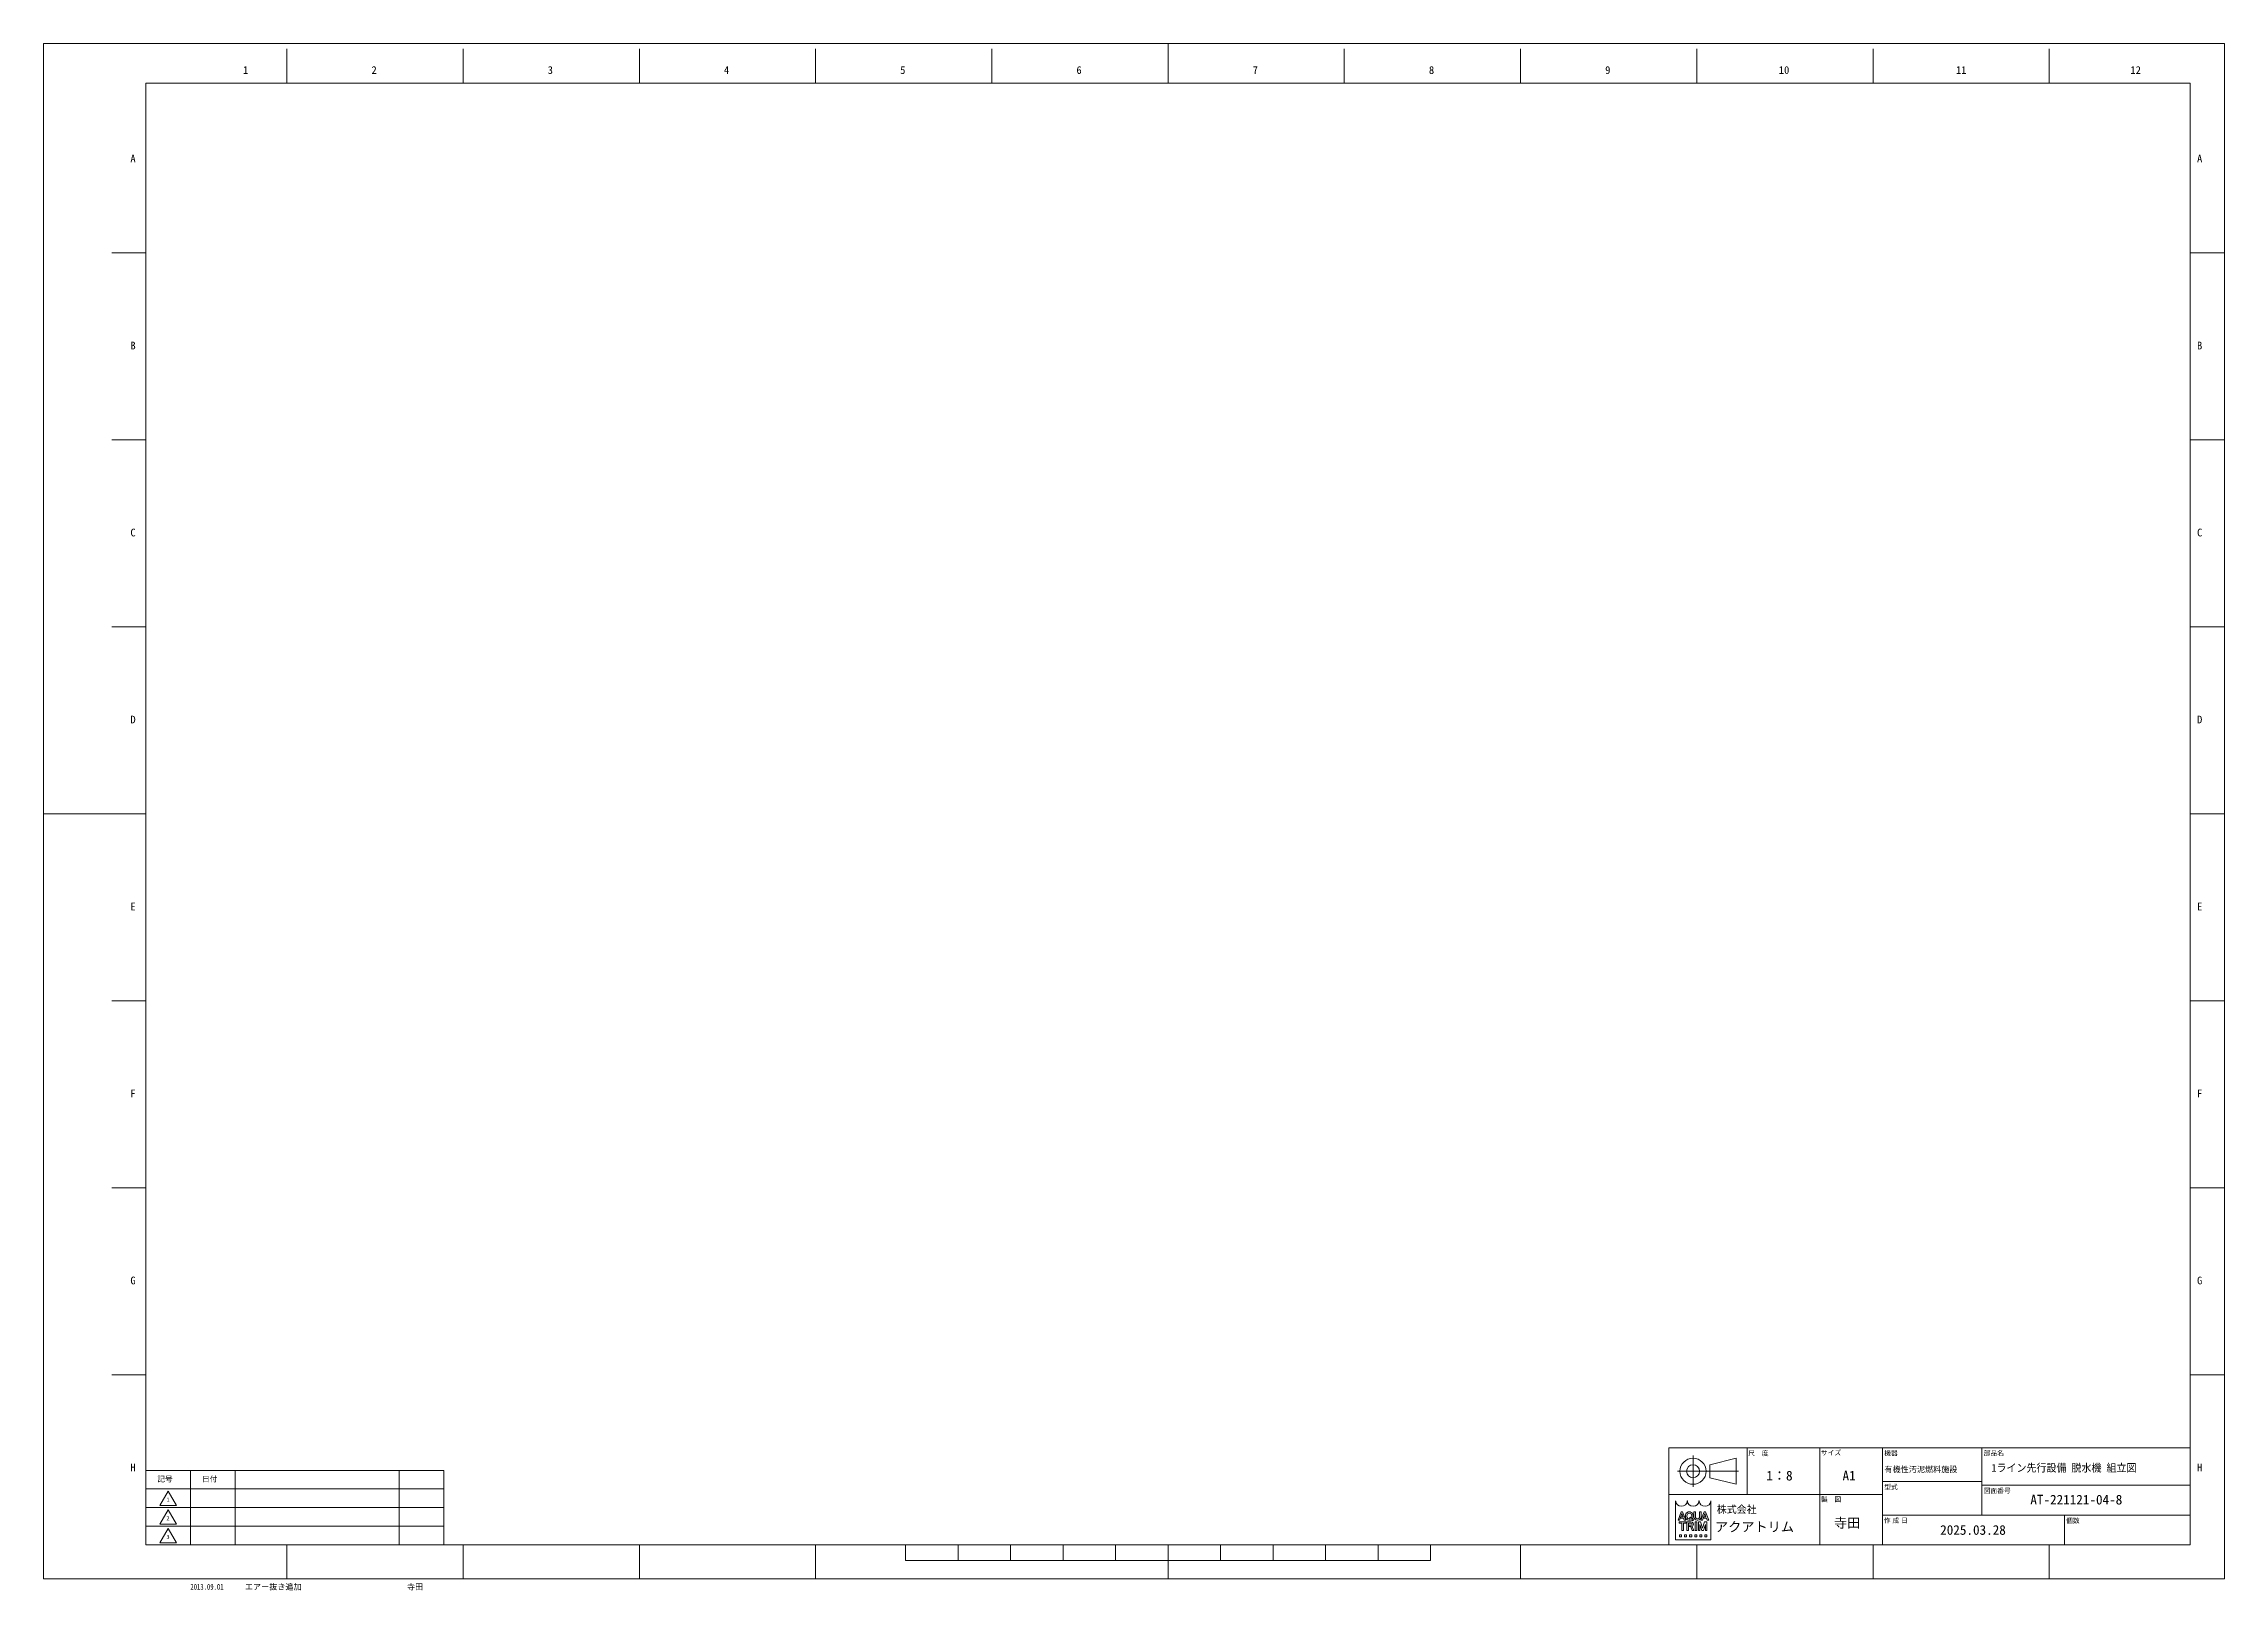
# Model space of a CAD drawing. Units: millimetres at full size. Extents: x -32787 to 32787, y -11878 to 14562.
# Drawn here: x 17431 to 24056, y -11446 to -6748 of the extents above; entities that cross this region are included whole.
import ezdxf
from ezdxf.enums import TextEntityAlignment as Align

# ---------------------------------------------------------------- set-up
doc = ezdxf.new("R2010")
doc.units = ezdxf.units.MM
doc.header["$LTSCALE"] = 9.6
doc.layers.add('0-0_90_FRAME', color=2, linetype='Continuous', lineweight=9)
doc.layers.add('0-1_91_BLANK', color=6, linetype='Continuous', lineweight=9)
doc.styles.add('ＭＳ ゴシック', font='')
doc.styles.add('ＭＳ Ｐゴシック', font='')
doc.styles.get('ＭＳ ゴシック').set_extended_font_data('MS Gothic')
doc.styles.get('ＭＳ Ｐゴシック').set_extended_font_data('MS PGothic')

msp = doc.modelspace()

# ---------------------------------------------------------------- texts
at = {"layer": '0-0_90_FRAME', "color": 134}
for s, height, style, p in [('1', 23.46, 'ＭＳ ゴシック', (18036.263, -6846.694)), ('2', 23.46, 'ＭＳ ゴシック', (18426.652, -6846.694)), ('3', 23.46, 'ＭＳ ゴシック', (18962.12, -6846.694)), ('4', 23.46, 'ＭＳ ゴシック', (19497.587, -6846.694)), ('5', 23.46, 'ＭＳ ゴシック', (20033.054, -6846.694)), ('6', 23.46, 'ＭＳ ゴシック', (20568.521, -6846.694)), ('7', 23.46, 'ＭＳ ゴシック', (21103.988, -6846.694)), ('8', 23.46, 'ＭＳ ゴシック', (21639.456, -6846.694)), ('9', 23.46, 'ＭＳ ゴシック', (22174.923, -6846.694)), ('10', 23.46, 'ＭＳ ゴシック', (22702.39, -6846.694)), ('11', 23.46, 'ＭＳ ゴシック', (23240.524, -6846.694)), ('12', 23.46, 'ＭＳ ゴシック', (23770.658, -6846.694)), ('A', 23.46, 'ＭＳ ゴシック', (17694.241, -7115.642)), ('A', 23.46, 'ＭＳ ゴシック', (23973.108, -7115.642)), ('B', 23.46, 'ＭＳ ゴシック', (17694.241, -7683.619)), ('B', 23.46, 'ＭＳ ゴシック', (23973.108, -7683.619)), ('C', 23.46, 'ＭＳ ゴシック', (17694.241, -8251.597)), ('C', 23.46, 'ＭＳ ゴシック', (23973.108, -8251.597)), ('D', 23.46, 'ＭＳ ゴシック', (17694.241, -8819.575)), ('D', 23.46, 'ＭＳ ゴシック', (23973.108, -8819.575)), ('E', 23.46, 'ＭＳ ゴシック', (17694.241, -9387.553)), ('E', 23.46, 'ＭＳ ゴシック', (23973.108, -9387.553)), ('F', 23.46, 'ＭＳ ゴシック', (17694.241, -9955.53)), ('F', 23.46, 'ＭＳ ゴシック', (23973.108, -9955.53)), ('G', 23.46, 'ＭＳ ゴシック', (17694.241, -10523.508)), ('G', 23.46, 'ＭＳ ゴシック', (23973.108, -10523.508)), ('H', 23.46, 'ＭＳ ゴシック', (17694.241, -11091.486)), ('尺\u3000度', 14.66, 'ＭＳ Ｐゴシック', (22609.682, -11041.322)), ('サイズ', 14.66, 'ＭＳ Ｐゴシック', (22830.31, -11039.83)), ('機器', 14.66, 'ＭＳ Ｐゴシック', (23022.787, -11040.991)), ('部品名', 14.66, 'ＭＳ Ｐゴシック', (23324.883, -11040.991)), ('H', 23.46, 'ＭＳ ゴシック', (23973.108, -11091.486)), ('記号', 16.59, 'ＭＳ Ｐゴシック', (17776.321, -11121.093)), ('日付', 16.59, 'ＭＳ Ｐゴシック', (17912.092, -11121.093)), ('1：8', 29.33, 'ＭＳ ゴシック', (22664.428, -11121.09)), ('A1', 29.33, 'ＭＳ ゴシック', (22896.047, -11121.09)), ('型式', 14.66, 'ＭＳ Ｐゴシック', (23022.787, -11143.82)), ('有機性汚泥燃料施設', 17.6, 'ＭＳ ゴシック', (23023.442, -11092.76)), ('1', 12.44, 'ＭＳ ゴシック', (17803.722, -11180.407)), ('製\u3000図', 14.66, 'ＭＳ Ｐゴシック', (22830.31, -11181.258)), ('図面番号', 14.66, 'ＭＳ Ｐゴシック', (23324.883, -11155.134)), ('AT-221121-04-8', 29.33, 'ＭＳ ゴシック', (23466.604, -11193.982)), ('2', 12.44, 'ＭＳ ゴシック', (17803.722, -11236.979)), ('寺田', 29.33, 'ＭＳ ゴシック', (22870.057, -11264.535)), ('作 成 日', 14.66, 'ＭＳ Ｐゴシック', (23021.407, -11245.409)), ('2025.03.28', 29.33, 'ＭＳ ゴシック', (23192.693, -11286.052)), ('個数', 14.66, 'ＭＳ Ｐゴシック', (23575.186, -11245.962)), ('3', 12.44, 'ＭＳ ゴシック', (17803.722, -11293.55))]:
    msp.add_text(s, height=height, dxfattribs=dict(at, style=style)).set_placement(p, align=Align.BOTTOM_LEFT)
at = {"layer": '0-0_90_FRAME', "color": 134, "style": 'ＭＳ ゴシック', "width": 0.95}
msp.add_text('1ライン先行設備 脱水機 組立図', height=23.46, dxfattribs=at).set_placement((23348.549, -11092.76), align=Align.BOTTOM_LEFT)
at = {"layer": '0-0_90_FRAME', "style": 'ＭＳ ゴシック'}
for s, height, p in [('株式会社', 22.17, (22514.026, -11217.908)), ('アクアトリム', 29.33, (22508.456, -11276.65))]:
    msp.add_text(s, height=height, dxfattribs=at).set_placement(p, align=Align.BOTTOM_LEFT)
at = {"layer": '0-0_90_FRAME', "color": 3, "style": 'ＭＳ ゴシック', "width": 0.7}
msp.add_text('2013.09.01', height=17.6, dxfattribs=at).set_placement((17876.588, -11449.409), align=Align.BOTTOM_LEFT)
at = {"layer": '0-0_90_FRAME', "color": 3, "style": 'ＭＳ ゴシック'}
for s, p in [('エアー抜き追加', (18042.037, -11449.409)), ('寺田', (18534.519, -11449.409))]:
    msp.add_text(s, height=17.6, dxfattribs=at).set_placement(p, align=Align.BOTTOM_LEFT)

# ---------------------------------------------------------------- linework, layer by layer
at = {"layer": '0-0_90_FRAME', "color": 6}
for p, q in [((20846.922, -6747.653), (20846.922, -6867.348)), ((17430.582, -9087.564), (17741.349, -9087.564)), ((24056.189, -9087.564), (23952.494, -9087.564)), ((20049.264, -11355.639), (20049.264, -11307.779)), ((20208.796, -11355.639), (20208.796, -11307.779)), ((20368.327, -11355.639), (20368.327, -11307.779)), ((20527.859, -11355.639), (20527.859, -11307.779)), ((20687.39, -11355.639), (20687.39, -11307.779)), ((20846.922, -11411.011), (20846.922, -11307.779)), ((21006.453, -11355.639), (21006.453, -11307.779)), ((21165.984, -11355.639), (21165.984, -11307.779)), ((21325.516, -11355.639), (21325.516, -11307.779)), ((21485.047, -11355.639), (21485.047, -11307.779)), ((21644.579, -11355.639), (21644.579, -11307.779)), ((20049.264, -11355.639), (21644.579, -11355.639))]:
    msp.add_line(p, q, dxfattribs=at)
at = {"layer": '0-0_90_FRAME'}
for p, q in [((18169.585, -6867.348), (18169.585, -6763.653)), ((18705.053, -6867.348), (18705.053, -6763.653)), ((19240.52, -6867.348), (19240.52, -6763.653)), ((19775.987, -6867.348), (19775.987, -6763.653)), ((20311.454, -6867.348), (20311.454, -6763.653)), ((21382.389, -6867.348), (21382.389, -6763.653)), ((21917.856, -6867.348), (21917.856, -6763.653)), ((22453.323, -6867.348), (22453.323, -6763.653)), ((22988.79, -6867.348), (22988.79, -6763.653)), ((23524.258, -6867.348), (23524.258, -6763.653)), ((17741.349, -7383.63), (17637.654, -7383.63)), ((24056.189, -7383.63), (23952.494, -7383.63)), ((17741.349, -7951.608), (17637.654, -7951.608)), ((24056.189, -7951.608), (23952.494, -7951.608)), ((17741.349, -8519.586), (17637.654, -8519.586)), ((24056.189, -8519.586), (23952.494, -8519.586)), ((17741.349, -9655.541), (17637.654, -9655.541)), ((24056.189, -9655.541), (23952.494, -9655.541)), ((17741.349, -10223.519), (17637.654, -10223.519)), ((24056.189, -10223.519), (23952.494, -10223.519)), ((17741.349, -10791.497), (17637.654, -10791.497)), ((24056.189, -10791.497), (23952.494, -10791.497)), ((22396.252, -11233.231), (22396.252, -11233.109)), ((22396.252, -11233.231), (22400.851, -11233.231)), ((22399.576, -11238.355), (22420.581, -11238.355)), ((22399.576, -11238.355), (22399.576, -11241.941)), ((22399.576, -11241.941), (22407.261, -11241.941)), ((22400.851, -11233.231), (22408.036, -11213.055)), ((22403.358, -11226.478), (22404.745, -11222.585)), ((22403.358, -11226.478), (22412.816, -11226.478)), ((22404.745, -11222.585), (22411.429, -11222.585)), ((22405.912, -11207.616), (22410.16, -11207.616)), ((22407.773, -11263.971), (22407.773, -11242.453)), ((22411.429, -11222.585), (22408.036, -11213.055)), ((22412.384, -11263.971), (22412.384, -11242.453)), ((22415.22, -11233.231), (22412.816, -11226.478)), ((22412.896, -11241.941), (22420.581, -11241.941)), ((22419.819, -11233.231), (22415.22, -11233.231)), ((22418.727, -11218.887), (22418.727, -11221.96)), ((22420.581, -11238.355), (22420.581, -11241.941)), ((22422.996, -11219.188), (22422.996, -11221.647)), ((22423.501, -11238.355), (22423.501, -11263.971)), ((22423.501, -11238.355), (22435.284, -11238.355)), ((22428.266, -11248.245), (22435.899, -11248.245)), ((22428.266, -11251.832), (22428.266, -11248.245)), ((22428.266, -11251.832), (22433.296, -11251.832)), ((22431.503, -11226.44), (22433.772, -11224.03)), ((22431.503, -11226.44), (22433.595, -11228.476)), ((22433.772, -11224.03), (22443.261, -11231.849)), ((22435.197, -11253.116), (22439.097, -11263.971)), ((22436.507, -11226.163), (22439.809, -11228.883)), ((22436.734, -11231.531), (22440.296, -11234.998)), ((22438.023, -11219.188), (22438.023, -11221.647)), ((22439.652, -11252.956), (22444.067, -11263.766)), ((22440.296, -11234.998), (22443.261, -11231.849)), ((22442.293, -11218.887), (22442.293, -11221.96)), ((22444.661, -11222.887), (22444.661, -11207.616)), ((22449.272, -11207.616), (22444.661, -11207.616)), ((22447.952, -11238.355), (22453.587, -11238.355)), ((22447.952, -11238.355), (22447.952, -11241.941)), ((22447.952, -11263.971), (22447.952, -11260.384)), ((22448.464, -11259.872), (22448.464, -11242.453)), ((22449.272, -11221.96), (22449.272, -11207.616)), ((22453.075, -11259.872), (22453.075, -11242.453)), ((22453.587, -11238.355), (22453.587, -11241.941)), ((22453.587, -11263.971), (22453.587, -11260.384)), ((22456.189, -11233.231), (22454.652, -11233.231)), ((22458.203, -11238.355), (22458.203, -11263.971)), ((22458.203, -11238.355), (22464.894, -11238.355)), ((22462.814, -11263.971), (22462.81, -11246.039)), ((22468.706, -11263.971), (22462.81, -11246.039)), ((22471.011, -11256.959), (22464.894, -11238.355)), ((22465.919, -11233.109), (22475.579, -11207.616)), ((22465.919, -11233.231), (22465.919, -11233.109)), ((22465.919, -11233.231), (22465.919, -11233.109)), ((22465.919, -11233.231), (22470.518, -11233.231)), ((22466.179, -11222.887), (22466.179, -11207.616)), ((22470.518, -11233.231), (22477.702, -11213.055)), ((22471.011, -11256.959), (22477.128, -11238.355)), ((22473.025, -11226.478), (22474.411, -11222.585)), ((22473.025, -11226.478), (22482.482, -11226.478)), ((22473.317, -11263.971), (22479.212, -11246.039)), ((22475.579, -11207.616), (22479.826, -11207.616)), ((22483.823, -11238.355), (22477.128, -11238.355)), ((22489.486, -11233.109), (22479.826, -11207.616)), ((22484.887, -11233.231), (22482.482, -11226.478)), ((22489.486, -11233.231), (22484.887, -11233.231)), ((22489.486, -11233.231), (22489.486, -11233.109)), ((18169.585, -11411.011), (18169.585, -11307.779)), ((18705.053, -11411.011), (18705.053, -11307.779)), ((19240.52, -11411.011), (19240.52, -11307.779)), ((19775.987, -11411.011), (19775.987, -11307.779)), ((21917.856, -11411.011), (21917.856, -11307.779)), ((22400.859, -11277.386), (22400.859, -11283.534)), ((22407.773, -11263.971), (22412.384, -11263.971)), ((22416.229, -11277.386), (22416.229, -11283.534)), ((22423.501, -11263.971), (22428.112, -11263.971)), ((22431.598, -11277.386), (22431.598, -11283.534)), ((22439.097, -11263.971), (22444.067, -11263.971)), ((22444.067, -11263.766), (22444.067, -11263.971)), ((22446.968, -11277.386), (22446.968, -11283.534)), ((22447.952, -11263.971), (22453.587, -11263.971)), ((22453.323, -11411.011), (22453.323, -11307.779)), ((22458.203, -11263.971), (22462.814, -11263.971)), ((22462.337, -11277.386), (22462.337, -11283.534)), ((22468.706, -11263.971), (22473.317, -11263.971)), ((22483.855, -11277.386), (22483.855, -11283.534)), ((22988.79, -11411.011), (22988.79, -11307.779)), ((23524.258, -11411.011), (23524.258, -11307.779))]:
    msp.add_line(p, q, dxfattribs=at)
at = {"layer": '0-0_90_FRAME', "color": 134}
for p, q in [((22441.754, -11131.842), (22441.754, -11036.802)), ((22606.094, -11155.036), (22606.094, -11013.608)), ((22826.722, -11307.779), (22826.722, -11013.608)), ((23017.351, -11307.779), (23017.351, -11013.608)), ((23319.446, -11013.608), (23319.446, -11217.265)), ((17877.121, -11307.779), (17877.121, -11081.493)), ((18012.892, -11307.779), (18012.892, -11081.493)), ((18510.721, -11307.779), (18510.721, -11081.493)), ((22394.234, -11084.322), (22580.354, -11084.322)), ((23017.351, -11115.436), (23319.446, -11115.436)), ((23319.446, -11126.751), (23952.494, -11126.751)), ((17741.349, -11138.065), (18646.492, -11138.065)), ((17741.349, -11194.636), (18646.492, -11194.636)), ((23017.351, -11155.036), (22368.494, -11155.036)), ((17741.349, -11251.208), (18646.492, -11251.208)), ((23017.351, -11217.265), (23952.494, -11217.265)), ((23570.436, -11217.265), (23570.436, -11307.779))]:
    msp.add_line(p, q, dxfattribs=at)
at = {"layer": '0-0_90_FRAME', "color": 6}
msp.add_lwpolyline([(17741.349, -11307.779), (23952.494, -11307.779), (23952.494, -6867.348), (17741.349, -6867.348)], close=True, dxfattribs=at)
at = {"layer": '0-0_90_FRAME', "color": 134}
for points in [[(22368.494, -11307.779), (23952.494, -11307.779), (23952.494, -11013.608), (22368.494, -11013.608)], [(22493.234, -11064.522), (22572.434, -11044.722), (22572.434, -11123.922), (22493.234, -11104.122)], [(17741.349, -11307.779), (18646.492, -11307.779), (18646.492, -11081.493), (17741.349, -11081.493)], [(17783.778, -11188.628), (17809.235, -11144.535), (17834.692, -11188.628)], [(17783.778, -11245.199), (17809.235, -11201.106), (17834.692, -11245.199)], [(17783.778, -11301.771), (17809.235, -11257.678), (17834.692, -11301.771)]]:
    msp.add_lwpolyline(points, close=True, dxfattribs=at)
at = {"layer": '0-0_90_FRAME'}
for points in [[(22496.15, -11174.41), (22496.15, -11292.756), (22388.563, -11292.756), (22388.563, -11174.41)], [(22396.252, -11233.231), (22396.252, -11233.109), (22405.912, -11207.616)], [(22419.819, -11233.231), (22419.819, -11233.109), (22410.16, -11207.616)], [(22428.112, -11263.971), (22428.112, -11241.941), (22435.899, -11241.941)], [(22461.568, -11221.96), (22461.568, -11207.616), (22466.179, -11207.616)], [(22474.411, -11222.585), (22481.096, -11222.585), (22477.702, -11213.055)], [(22479.212, -11246.039), (22479.212, -11263.971), (22483.823, -11263.971), (22483.823, -11238.355)], [(22400.859, -11277.386), (22407.007, -11277.386), (22407.007, -11283.534), (22400.859, -11283.534)], [(22416.229, -11277.386), (22422.376, -11277.386), (22422.376, -11283.534), (22416.229, -11283.534)], [(22431.598, -11277.386), (22437.746, -11277.386), (22437.746, -11283.534), (22431.598, -11283.534)], [(22446.968, -11277.386), (22453.115, -11277.386), (22453.115, -11283.534), (22446.968, -11283.534)], [(22462.337, -11277.386), (22468.485, -11277.386), (22468.485, -11283.534), (22462.337, -11283.534)], [(22483.855, -11277.386), (22477.707, -11277.386), (22477.707, -11283.534), (22483.855, -11283.534)]]:
    msp.add_lwpolyline(points, dxfattribs=at)
at = {"layer": '0-0_90_FRAME', "color": 134}
for radius in [39.6, 19.8]:
    msp.add_circle((22441.754, -11084.322), radius, dxfattribs=at)
at = {"layer": '0-0_90_FRAME'}
for centre, radius, start, end in [((22388.563, -11174.922), 0.512, 0, 90), ((22424.426, -11174.922), 0.512, 0, 180), ((22424.426, -11174.922), 0.512, 0, 90), ((22460.288, -11174.922), 0.512, 0, 180), ((22496.15, -11174.922), 0.512, 90, 180), ((22407.261, -11242.453), 0.512, 0, 90), ((22412.896, -11242.453), 0.512, 90, 180), ((22433.296, -11253.881), 2.049, 21.9283, 90), ((22435.789, -11245.093), 3.154, 271.99706, 88.00294), ((22436.553, -11254.225), 3.35, 22.27295, 58.55311), ((22455.492, -11222.424), 10.84, 182.45003, 265.55526), ((22447.952, -11242.453), 0.512, 0, 90), ((22447.952, -11259.872), 0.512, 270, 0), ((22458.418, -11222.08), 9.147, 179.25279, 218.96457), ((22455.42, -11220.362), 8.528, 241.15773, 298.84227), ((22453.587, -11242.453), 0.512, 90, 180), ((22453.587, -11259.872), 0.512, 180, 270), ((22455.348, -11222.424), 10.84, 274.44474, 357.54997), ((22452.422, -11222.08), 9.147, 321.03543, 0.74721)]:
    msp.add_arc(centre, radius, start, end, dxfattribs=at)
for centre, major_axis, ratio, start_param, end_param in [((22406.495, -11174.922), (-17.419, 0), 0.882353, 6.28318531, 9.42477796), ((22442.357, -11174.922), (-17.419, 0), 0.882353, 6.28318531, 9.42477796), ((22478.219, -11174.922), (-17.419, 0), 0.882353, 6.28318531, 9.42477796), ((22430.51, -11218.887), (-11.783, 0), 0.956522, 3.14159265, 6.28318531), ((22430.51, -11221.96), (-11.783, 0), 0.956522, 6.28318531, 8.41045586), ((22430.51, -11219.188), (7.514, 0), 0.994718, 6.28318531, 9.42477796), ((22430.51, -11221.659), (7.514, 0), 0.995036, 3.14159265, 5.13549259), ((22435.284, -11245.093), (-8.27, 0), 0.81482, 1.94406945, 4.71238898), ((22430.51, -11221.659), (7.514, 0), 0.995036, 5.63666712, 6.28318531), ((22430.51, -11221.96), (-11.783, 0), 0.956522, 2.48020459, 3.14159265)]:
    msp.add_ellipse(centre, major_axis=major_axis, ratio=ratio, start_param=start_param, end_param=end_param, dxfattribs=at)
at = {"layer": '0-1_91_BLANK'}
msp.add_lwpolyline([(17430.582, -11411.011), (24056.189, -11411.011), (24056.189, -6747.653), (17430.582, -6747.653)], close=True, dxfattribs=at)

msp.set_redraw_order([(e.dxf.handle, doc.entitydb.next_handle()) for e in msp.query("TEXT MTEXT ATTDEF DIMENSION ARC_DIMENSION")])  # texts and dimensions are drawn at this point

doc.saveas('drawing.dxf')
